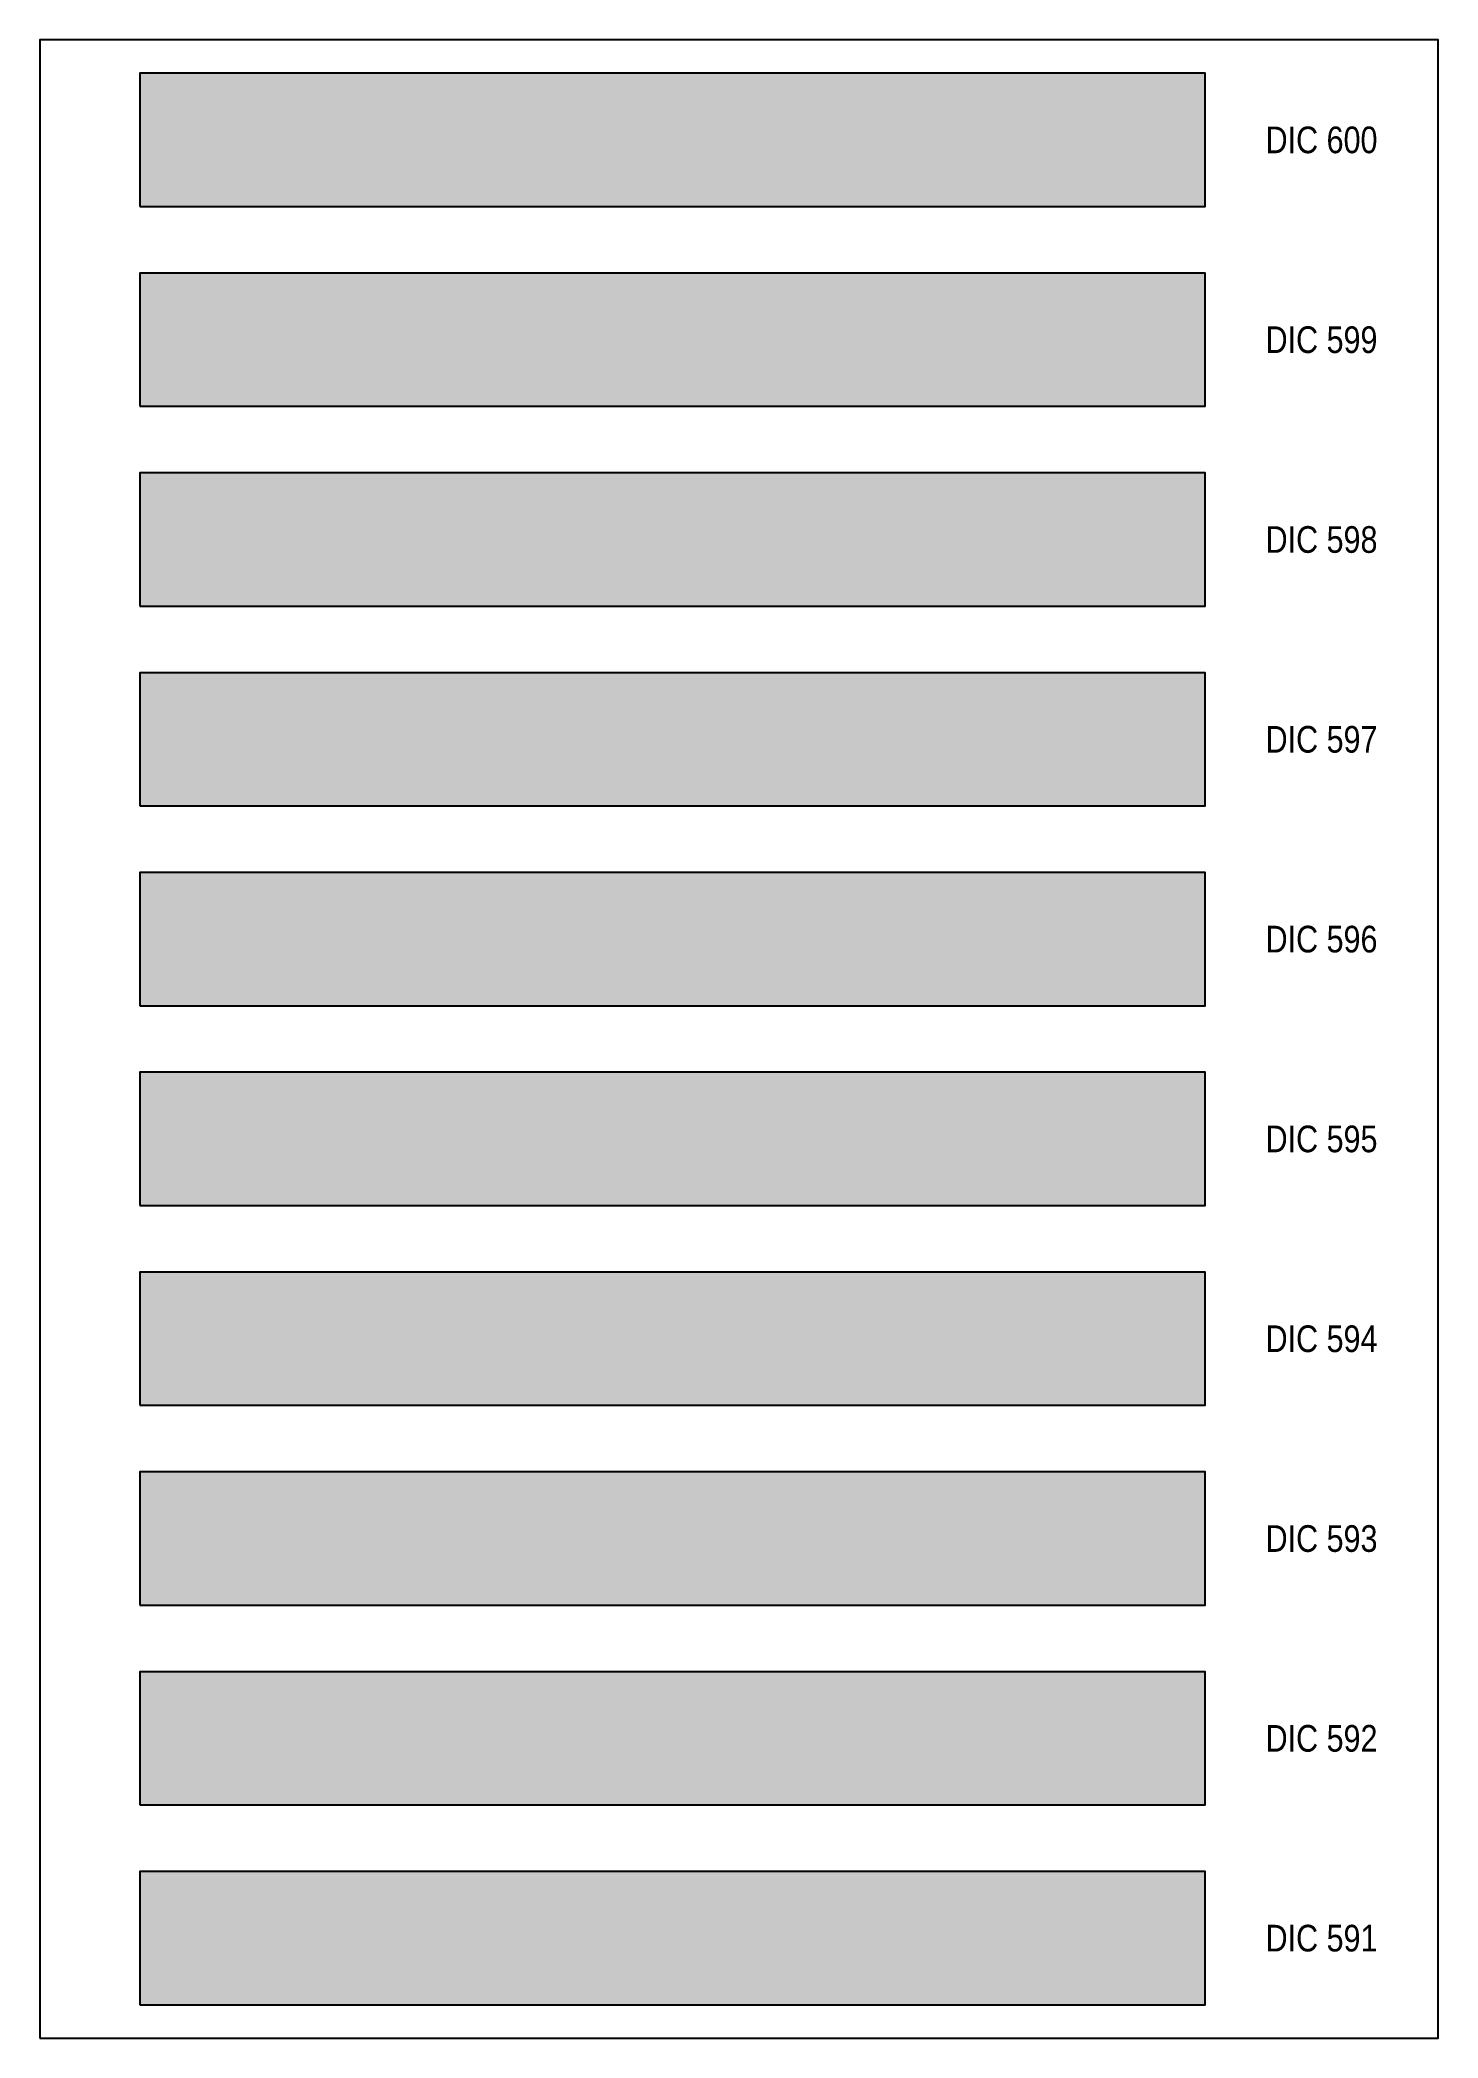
# Model space of a CAD drawing. Header units: millimetres. Extents: x -813692 to 807431, y 0 to 1813163.
# Drawn here: x 0 to 210, y 17700 to 18000 of the extents above; entities that cross this region are included whole.
import ezdxf
from ezdxf.enums import TextEntityAlignment as Align

# ---------------------------------------------------------------- set-up
doc = ezdxf.new("R2010")
doc.units = ezdxf.units.MM
doc.styles.get("Standard").update_dxf_attribs({"font": 'ARIALN.TTF'})

msp = doc.modelspace()

# ---------------------------------------------------------------- texts
at = {"layer": 'Defpoints', "color": 7, "ltscale": 100}
for s, p in [('DIC 600', (192.5, 17985)), ('DIC 599', (192.5, 17955)), ('DIC 598', (192.5, 17925)), ('DIC 597', (192.5, 17895)), ('DIC 596', (192.5, 17865)), ('DIC 595', (192.5, 17835)), ('DIC 594', (192.5, 17805)), ('DIC 593', (192.5, 17775)), ('DIC 592', (192.5, 17745)), ('DIC 591', (192.5, 17715))]:
    msp.add_text(s, height=4, dxfattribs=at).set_placement(p, align=Align.MIDDLE)

# ---------------------------------------------------------------- hatches: boundary and pattern name
at = {"layer": 'Defpoints', "ltscale": 100, "true_color": 0xa3909d}
msp.add_hatch(color=253, dxfattribs=at).paths.add_polyline_path([(15, 17975), (175, 17975), (175, 17995), (15, 17995)])
at = {"layer": 'Defpoints', "ltscale": 100, "true_color": 0xa07893}
msp.add_hatch(color=252, dxfattribs=at).paths.add_polyline_path([(15, 17945), (175, 17945), (175, 17965), (15, 17965)])
at = {"layer": 'Defpoints', "ltscale": 100, "true_color": 0x00ba47}
msp.add_hatch(color=102, dxfattribs=at).paths.add_polyline_path([(15, 17915), (175, 17915), (175, 17935), (15, 17935)])
at = {"layer": 'Defpoints', "ltscale": 100, "true_color": 0xf3e82f}
msp.add_hatch(color=2, dxfattribs=at).paths.add_polyline_path([(15, 17885), (175, 17885), (175, 17905), (15, 17905)])
at = {"layer": 'Defpoints', "ltscale": 100, "true_color": 0xffc200}
msp.add_hatch(color=40, dxfattribs=at).paths.add_polyline_path([(15, 17855), (175, 17855), (175, 17875), (15, 17875)])
at = {"layer": 'Defpoints', "ltscale": 100, "true_color": 0xffb300}
msp.add_hatch(color=40, dxfattribs=at).paths.add_polyline_path([(15, 17825), (175, 17825), (175, 17845), (15, 17845)])
at = {"layer": 'Defpoints', "ltscale": 100, "true_color": 0xff524e}
msp.add_hatch(color=13, dxfattribs=at).paths.add_polyline_path([(15, 17795), (175, 17795), (175, 17815), (15, 17815)])
at = {"layer": 'Defpoints', "ltscale": 100, "true_color": 0xff3c49}
msp.add_hatch(color=240, dxfattribs=at).paths.add_polyline_path([(15, 17765), (175, 17765), (175, 17785), (15, 17785)])
at = {"layer": 'Defpoints', "ltscale": 100, "true_color": 0xd4008b}
msp.add_hatch(color=222, dxfattribs=at).paths.add_polyline_path([(15, 17735), (175, 17735), (175, 17755), (15, 17755)])
at = {"layer": 'Defpoints', "ltscale": 100, "true_color": 0x5ace4e}
msp.add_hatch(color=93, dxfattribs=at).paths.add_polyline_path([(15, 17705), (175, 17705), (175, 17725), (15, 17725)])

# ---------------------------------------------------------------- linework, layer by layer
at = {"layer": 'Defpoints', "color": 7, "ltscale": 100}
msp.add_lwpolyline([(0, 17700), (210, 17700), (210, 18000), (0, 18000)], close=True, dxfattribs=at)
msp.add_lwpolyline([(0, 17700), (210, 17700), (210, 18000), (0, 18000)], close=True, dxfattribs=at)
at = {"layer": 'Defpoints', "color": 253, "ltscale": 100, "true_color": 0xa3909d}
msp.add_lwpolyline([(15, 17975), (175, 17975), (175, 17995), (15, 17995)], close=True, dxfattribs=at)
at = {"layer": 'Defpoints', "color": 252, "ltscale": 100, "true_color": 0xa07893}
msp.add_lwpolyline([(15, 17945), (175, 17945), (175, 17965), (15, 17965)], close=True, dxfattribs=at)
at = {"layer": 'Defpoints', "color": 102, "ltscale": 100, "true_color": 0x00ba47}
msp.add_lwpolyline([(15, 17915), (175, 17915), (175, 17935), (15, 17935)], close=True, dxfattribs=at)
at = {"layer": 'Defpoints', "color": 2, "ltscale": 100, "true_color": 0xf3e82f}
msp.add_lwpolyline([(15, 17885), (175, 17885), (175, 17905), (15, 17905)], close=True, dxfattribs=at)
at = {"layer": 'Defpoints', "color": 40, "ltscale": 100, "true_color": 0xffc200}
msp.add_lwpolyline([(15, 17855), (175, 17855), (175, 17875), (15, 17875)], close=True, dxfattribs=at)
at = {"layer": 'Defpoints', "color": 40, "ltscale": 100, "true_color": 0xffb300}
msp.add_lwpolyline([(15, 17825), (175, 17825), (175, 17845), (15, 17845)], close=True, dxfattribs=at)
at = {"layer": 'Defpoints', "color": 13, "ltscale": 100, "true_color": 0xff524e}
msp.add_lwpolyline([(15, 17795), (175, 17795), (175, 17815), (15, 17815)], close=True, dxfattribs=at)
at = {"layer": 'Defpoints', "color": 240, "ltscale": 100, "true_color": 0xff3c49}
msp.add_lwpolyline([(15, 17765), (175, 17765), (175, 17785), (15, 17785)], close=True, dxfattribs=at)
at = {"layer": 'Defpoints', "color": 222, "ltscale": 100, "true_color": 0xd4008b}
msp.add_lwpolyline([(15, 17735), (175, 17735), (175, 17755), (15, 17755)], close=True, dxfattribs=at)
at = {"layer": 'Defpoints', "color": 93, "ltscale": 100, "true_color": 0x5ace4e}
msp.add_lwpolyline([(15, 17705), (175, 17705), (175, 17725), (15, 17725)], close=True, dxfattribs=at)

msp.set_redraw_order([(e.dxf.handle, doc.entitydb.next_handle()) for e in msp.query("TEXT MTEXT ATTDEF DIMENSION ARC_DIMENSION")])  # texts and dimensions are drawn at this point

doc.saveas('drawing.dxf')
